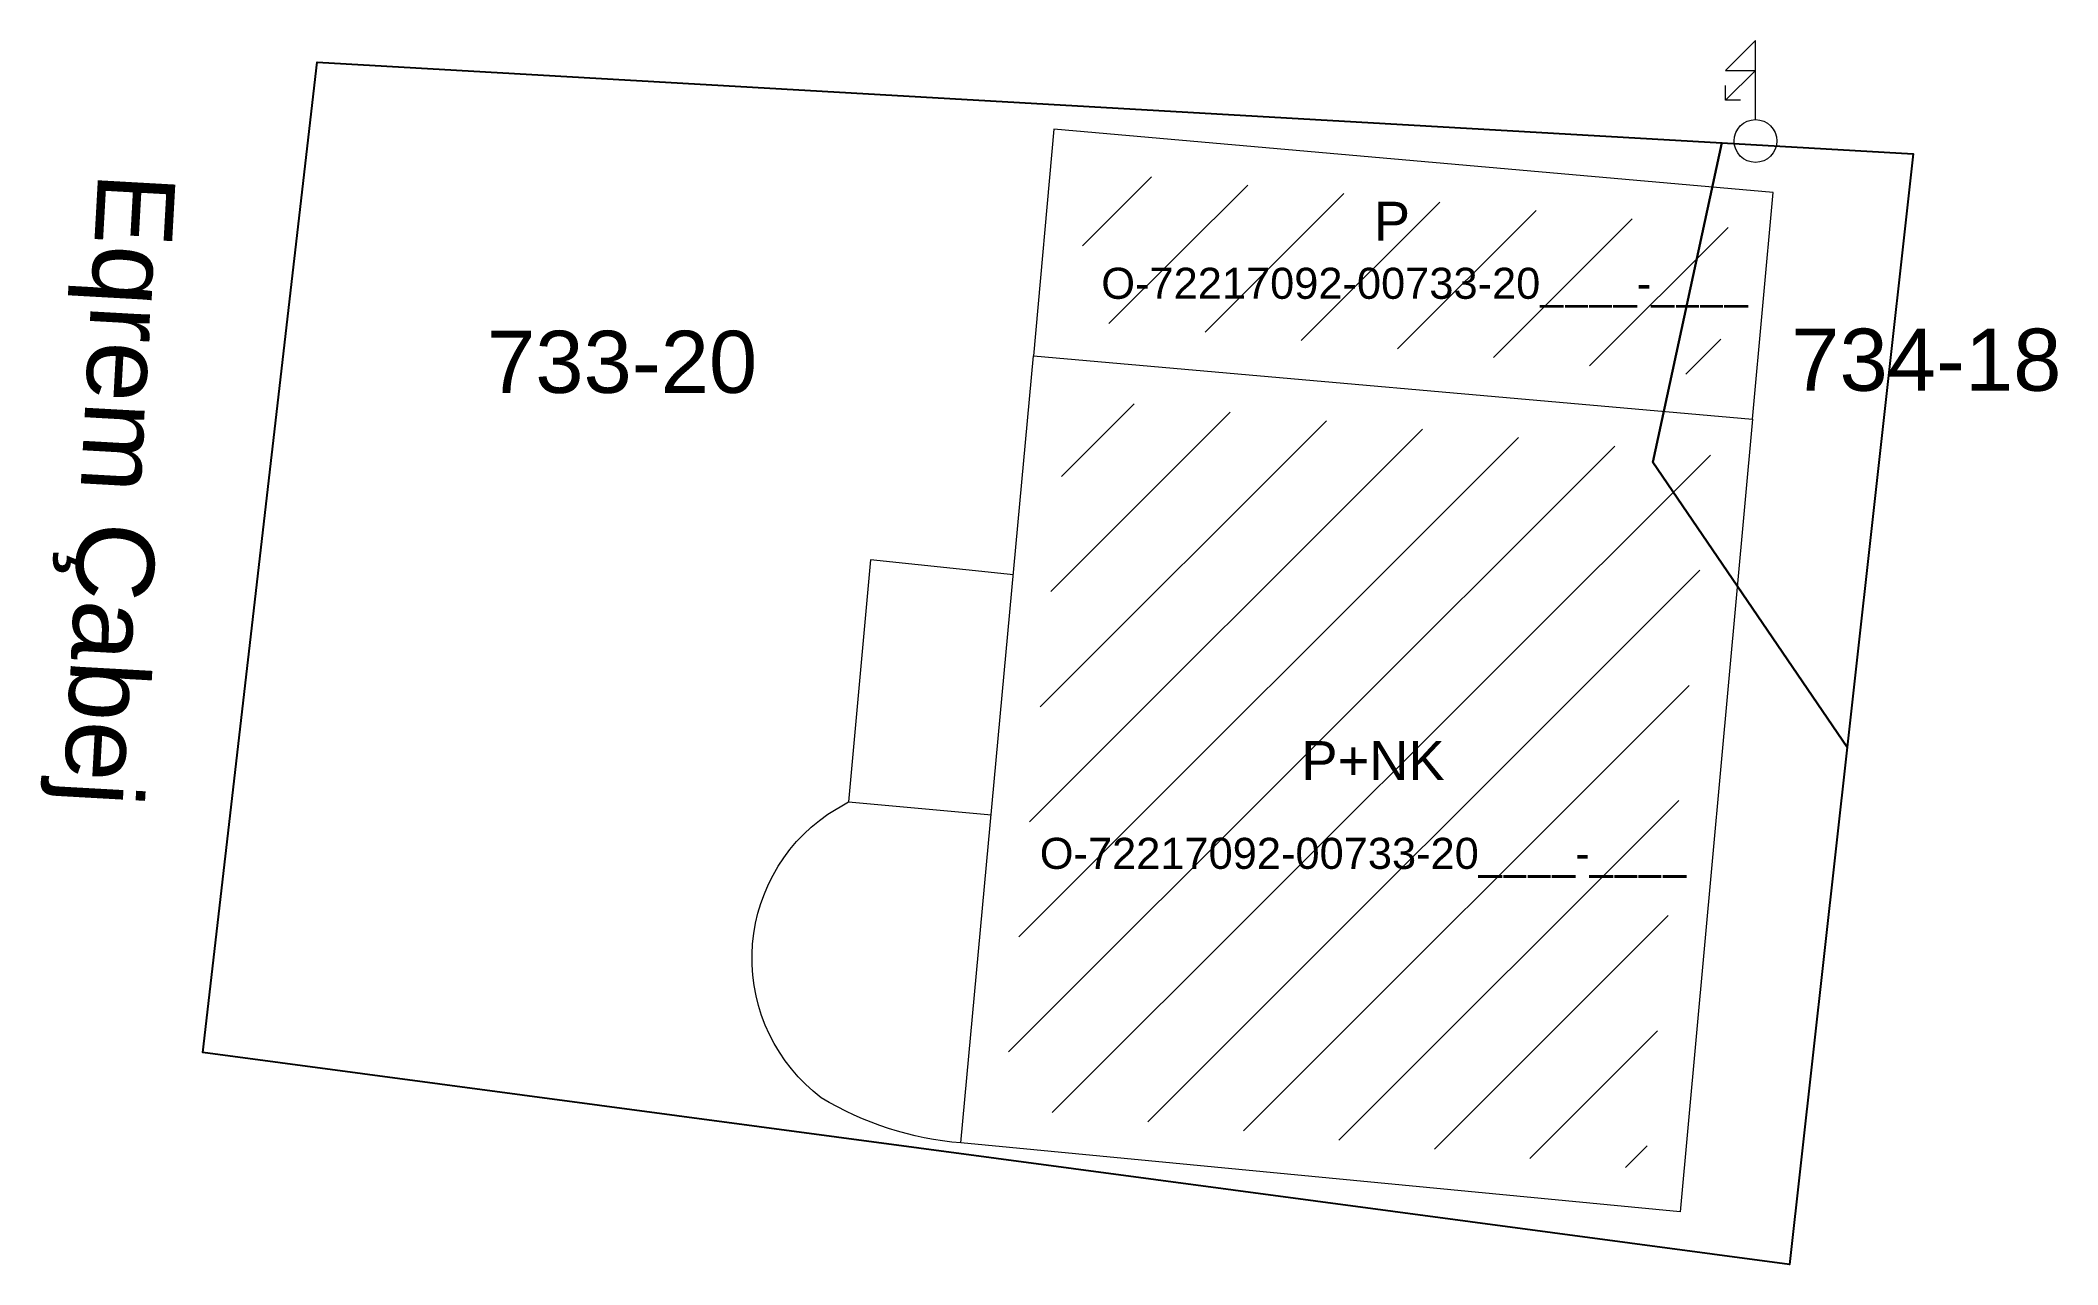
# Model space of a CAD drawing. Header units: metres. Extents: x 7510000 to 7512536, y 4692000 to 4694000.
# Drawn here: x 7511864.18 to 7511890.16, y 4692113 to 4692128.76 of the extents above; entities that cross this region are included whole.
import ezdxf

# ---------------------------------------------------------------- set-up
doc = ezdxf.new("R2010")
doc.units = ezdxf.units.M
doc.layers.get('0').update_dxf_attribs({"lineweight": 0})
for name, color, linetype, lineweight in [('Etazha', 7, 'Continuous', 0), ('Etazha 0 terasa', 6, 'Continuous', 0), ('nr objektit', 7, 'Continuous', 0), ('oroto 2012', 7, 'Continuous', 0), ('Perdhesa', 1, 'Continuous', 0), ('Shkallet', 190, 'Continuous', 0), ('Shtyll elektrike', 7, 'Continuous', 0)]:
    doc.layers.add(name, color=color, linetype=linetype, lineweight=lineweight)
doc.layers.add('Nr Parceles Baze', color=7, linetype='Continuous')
doc.layers.add('Parcela Baze', color=7, linetype='Continuous')
doc.styles.get("Standard").update_dxf_attribs({"font": 'arial.ttf'})
picture_1 = doc.add_image_def('image1.ecw', size_in_pixel=(10000, 10000))

msp = doc.modelspace()

# ---------------------------------------------------------------- texts
at = {"insert": (7511865.92, 4692127.019), "char_height": 1, "attachment_point": 1, "rotation": 266.8034}
msp.add_mtext_dynamic_manual_height_columns('Eqrem Çabej', width=18.54012, gutter_width=1, heights=[0], dxfattribs=at)
at = {"layer": 'Etazha', "char_height": 0.5, "attachment_point": 1}
for s, insert in [('P', (7511881.35, 4692126.684)), ('P+NK', (7511880.416, 4692119.74))]:
    msp.add_mtext_dynamic_manual_height_columns(s, width=4.76477, gutter_width=0.935, heights=[0], dxfattribs=dict(at, insert=insert))
at = {"layer": 'nr objektit', "char_height": 0.4, "attachment_point": 1}
for insert in [(7511876.239, 4692125.834), (7511875.447, 4692118.495)]:
    msp.add_mtext_dynamic_manual_height_columns('^IO-72217092-00733-20____-____', width=9.86972, gutter_width=0.935, heights=[0.587], dxfattribs=dict(at, insert=insert))
at = {"layer": 'Nr Parceles Baze'}
for s, p in [('733-20', (7511869.928, 4692124.223)), ('734-18', (7511886.725, 4692124.25))]:
    msp.add_text(s, height=0.8, dxfattribs=at).set_placement(p)

# ---------------------------------------------------------------- blocks, each defined once
blk = doc.blocks.new('Pole electricity_ Shtyllë Elekrike Druri - tension i lartë')
at = {"color": 1, "linetype": 'ByBlock', "lineweight": 0, "flags": 128}
for points in [[(0, 0.5), (0, 2.35), (-0.7, 1.65), (0, 1.65), (-0.7, 0.95)], [(-0.35, 0.95), (-0.7, 0.95), (-0.7, 1.3)]]:
    blk.add_lwpolyline(points, dxfattribs=at)
at = {"color": 1, "linetype": 'ByBlock', "lineweight": 0}
blk.add_circle((0, 0), 0.5, dxfattribs=at)
blk = doc.blocks.new('Shtylle_Elekrike_Druri')
at = {"color": 1, "lineweight": 0}
blk.add_blockref('Pole electricity_ Shtyllë Elekrike Druri - tension i lartë', (0, 0), dxfattribs=at)

# ---------------------------------------------------------------- hatches: boundary and pattern name
at = {"layer": 'Perdhesa'}
h = msp.add_hatch(dxfattribs=at)
h.set_pattern_fill('ANSI31', color=256, scale=0.3)
h.paths.add_polyline_path([(7511885.775, 4692124.426), (7511885.947, 4692126.351), (7511877.682, 4692127.077), (7511877.51, 4692125.152)])
h = msp.add_hatch(dxfattribs=at)
h.set_pattern_fill('ANSI31', color=256, scale=0.3)
h.paths.add_polyline_path([(7511877.419, 4692124.156), (7511885.684, 4692123.43), (7511884.841, 4692114.226), (7511876.576, 4692115.017)])

# ---------------------------------------------------------------- linework, layer by layer
at = {"layer": 'Etazha 0 terasa', "elevation": 616.5, "flags": 128}
msp.add_lwpolyline([(7511876.032, 4692114.567, -0.115232), (7511874.233, 4692115.148, -0.511742), (7511874.317, 4692118.799), (7511874.585, 4692118.959)], format="xyb", dxfattribs=at)
at = {"layer": 'Parcela Baze'}
for points in [[(7511884.942, 4692123.331), (7511887.445, 4692119.66), (7511886.701, 4692113), (7511866.27, 4692115.73), (7511867.739, 4692128.479), (7511885.831, 4692127.443), (7511884.942, 4692123.331)], [(7511887.445, 4692119.66), (7511884.942, 4692123.331), (7511885.831, 4692127.443), (7511888.297, 4692127.302), (7511887.445, 4692119.66)]]:
    msp.add_lwpolyline(points, dxfattribs=at)
at = {"layer": 'Perdhesa', "elevation": 616.5, "flags": 128}
for points in [[(7511886.228, 4692123.884), (7511886.49, 4692126.805), (7511877.229, 4692127.619), (7511876.967, 4692124.698)], [(7511876.967, 4692124.698), (7511886.228, 4692123.884), (7511885.293, 4692113.68), (7511876.032, 4692114.567)]]:
    msp.add_lwpolyline(points, close=True, dxfattribs=at)
at = {"layer": 'Shkallet', "elevation": 616.5, "flags": 128}
msp.add_lwpolyline([(7511876.709, 4692121.88), (7511874.868, 4692122.074), (7511874.585, 4692118.959), (7511876.426, 4692118.789)], dxfattribs=at)

# ---------------------------------------------------------------- block references
at = {"layer": 'Shtyll elektrike', "color": 0, "linetype": 'ByBlock', "lineweight": -2, "xscale": 0.5510862420239612, "yscale": 0.5510862420239612, "zscale": 0.5510862420239612}
msp.add_blockref('Shtylle_Elekrike_Druri', (7511886.264, 4692127.466, 622), dxfattribs=at)

msp.set_redraw_order([(e.dxf.handle, doc.entitydb.next_handle()) for e in msp.query("TEXT MTEXT ATTDEF DIMENSION ARC_DIMENSION")])  # texts and dimensions are drawn at this point

# ---------------------------------------------------------------- pictures from other files: only their frames are drawn
at = {"layer": 'oroto 2012'}
image = msp.add_image(picture_1, insert=(7510000, 4692000), size_in_units=(2000, 2000), dxfattribs=at)
image.dxf.flags = 7

doc.saveas('drawing.dxf')
